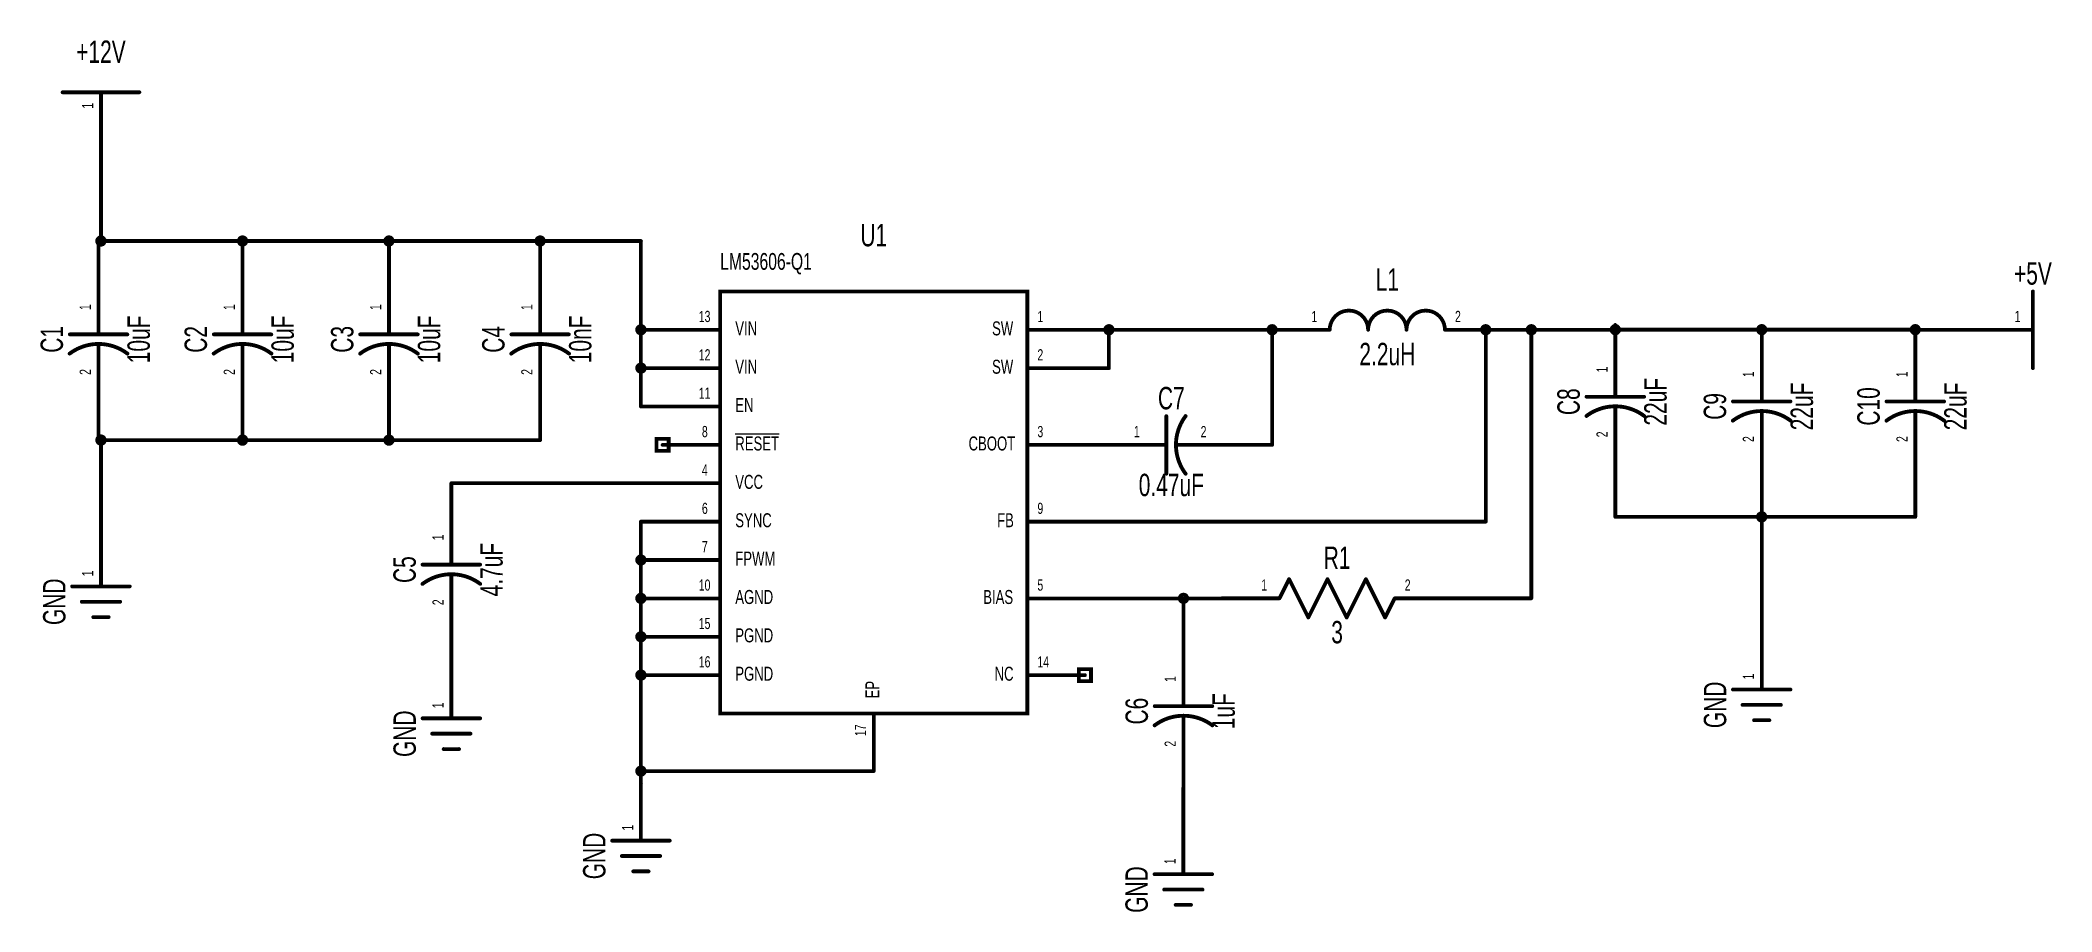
# Model space of a CAD drawing. Extents: x -3.6 to 7.9, y -3.1 to 5.
# Drawn here: x -0.06 to 5.18, y 0 to 2.27 of the extents above; entities that cross this region are included whole.
import ezdxf
from ezdxf.enums import TextEntityAlignment as Align

# ---------------------------------------------------------------- set-up
doc = ezdxf.new("R2010")
doc.units = 0
for name, color, linetype in [('Element', 253, 'CONTINUOUS'), ('Net', 50, 'CONTINUOUS'), ('Pin', 50, 'CONTINUOUS')]:
    doc.layers.add(name, color=color, linetype=linetype)

msp = doc.modelspace()

# ---------------------------------------------------------------- texts
at = {"layer": 'Element', "width": 0.7}
for s, p in [('+12V', (0.1, 2.1958)), ('U1', (2.1128, 1.7179)), ('L1', (3.4503, 1.602)), ('+5V', (5.1318, 1.6179)), ('C7', (2.8878, 1.2931)), ('R1', (3.3195, 0.8772))]:
    msp.add_text(s, height=0.0583, dxfattribs=at).set_placement(p, align=Align.BOTTOM_CENTER)
msp.add_text('LM53606-Q1', height=0.0437, dxfattribs=at).set_placement((1.7128, 1.7179), align=Align.TOP_LEFT)
for s, p in [('C1', (0.0185, 1.4929)), ('C2', (0.3936, 1.4929)), ('C3', (0.7749, 1.4929)), ('C4', (1.1686, 1.4929)), ('C8', (3.9689, 1.3304)), ('C10', (4.7502, 1.3181)), ('C9', (4.3502, 1.3181)), ('C5', (0.9374, 0.8929)), ('GND', (0.025, 0.8091)), ('GND', (4.3505, 0.5404)), ('C6', (2.8442, 0.5241)), ('GND', (0.9376, 0.4653)), ('GND', (1.4314, 0.1466)), ('GND', (2.844, 0.0591))]:
    msp.add_text(s, height=0.0583, rotation=90, dxfattribs=at).set_placement(p, align=Align.BOTTOM_CENTER)
for s, p in [('10uF', (0.169, 1.4929)), ('10uF', (0.544, 1.4929)), ('10uF', (0.9253, 1.4929)), ('10nF', (1.3191, 1.4929)), ('22uF', (4.1194, 1.3304)), ('22uF', (4.5007, 1.3181)), ('22uF', (4.9007, 1.3181)), ('4.7uF', (1.0878, 0.8929)), ('1uF', (2.9947, 0.5241))]:
    msp.add_text(s, height=0.0583, rotation=90, dxfattribs=at).set_placement(p, align=Align.TOP_CENTER)
for s, p in [('2.2uH', (3.4503, 1.4839)), ('0.47uF', (2.8878, 1.1427)), ('3', (3.3195, 0.7591))]:
    msp.add_text(s, height=0.0583, dxfattribs=at).set_placement(p, align=Align.TOP_CENTER)
at = {"layer": 'Pin', "width": 0.7}
for s, height, p in [('1', 0.0292, (0.0508, 2.0941)), ('1', 0.0292, (0.0445, 1.5692)), ('1', 0.0292, (0.4196, 1.5692)), ('1', 0.0292, (0.8009, 1.5692)), ('1', 0.0292, (1.1947, 1.5692)), ('1', 0.0292, (3.995, 1.4066)), ('2', 0.0292, (0.0445, 1.4003)), ('2', 0.0292, (0.4196, 1.4003)), ('2', 0.0292, (0.8009, 1.4003)), ('2', 0.0292, (1.1947, 1.4003)), ('1', 0.0292, (4.3762, 1.3944)), ('1', 0.0292, (4.7762, 1.3944)), ('2', 0.0292, (3.995, 1.2377)), ('2', 0.0292, (4.3762, 1.2255)), ('2', 0.0292, (4.7762, 1.2255)), ('1', 0.0292, (0.9634, 0.9691)), ('1', 0.0292, (0.0508, 0.8754)), ('2', 0.0292, (0.9634, 0.8002)), ('EP', 0.0365, (2.0909, 0.5573)), ('1', 0.0292, (2.8702, 0.6004)), ('1', 0.0292, (4.3762, 0.6066)), ('1', 0.0292, (0.9634, 0.5316)), ('17', 0.0292, (2.0636, 0.4589)), ('2', 0.0292, (2.8702, 0.4315)), ('1', 0.0292, (1.4572, 0.2128)), ('1', 0.0292, (2.8698, 0.1253))]:
    msp.add_text(s, height=height, rotation=90, dxfattribs=at).set_placement(p, align=Align.TOP_LEFT)
for s, height, p in [('13', 0.0292, (1.657, 1.5672)), ('VIN', 0.0365, (1.7521, 1.5398)), ('SW', 0.0365, (2.4209, 1.5398)), ('1', 0.0292, (2.539, 1.5672)), ('1', 0.0292, (3.2528, 1.5672)), ('2', 0.0292, (3.6266, 1.5672)), ('1', 0.0292, (5.0842, 1.5672)), ('12', 0.0292, (1.657, 1.4672)), ('2', 0.0292, (2.539, 1.4672)), ('VIN', 0.0365, (1.7521, 1.4398)), ('SW', 0.0365, (2.4209, 1.4398)), ('11', 0.0292, (1.657, 1.3672)), ('EN', 0.0365, (1.7521, 1.3398)), ('8', 0.0292, (1.6652, 1.2672)), ('3', 0.0292, (2.539, 1.2672)), ('1', 0.0292, (2.7902, 1.2671)), ('2', 0.0292, (2.9641, 1.2671)), ('%%oRESET', 0.0365, (1.7521, 1.2398)), ('CBOOT', 0.0365, (2.3597, 1.2398)), ('4', 0.0292, (1.6652, 1.1672)), ('VCC', 0.0365, (1.7521, 1.1398)), ('6', 0.0292, (1.6652, 1.0672)), ('9', 0.0292, (2.539, 1.0672)), ('SYNC', 0.0365, (1.7521, 1.0398)), ('FB', 0.0365, (2.434, 1.0398)), ('7', 0.0292, (1.6652, 0.9672)), ('FPWM', 0.0365, (1.7521, 0.9398)), ('10', 0.0292, (1.657, 0.8672)), ('AGND', 0.0365, (1.7521, 0.8398)), ('BIAS', 0.0365, (2.3979, 0.8398)), ('5', 0.0292, (2.539, 0.8672)), ('1', 0.0292, (3.1219, 0.8674)), ('2', 0.0292, (3.4957, 0.8674)), ('15', 0.0292, (1.657, 0.7672)), ('PGND', 0.0365, (1.7521, 0.7398)), ('16', 0.0292, (1.657, 0.6672)), ('PGND', 0.0365, (1.7521, 0.6398)), ('NC', 0.0365, (2.4275, 0.6398)), ('14', 0.0292, (2.539, 0.6672))]:
    msp.add_text(s, height=height, dxfattribs=at).set_placement(p, align=Align.TOP_LEFT)

# ---------------------------------------------------------------- linework, layer by layer
at = {"layer": 'Element', "linetype": 'CONTINUOUS'}
for points, const_width in [([(0, 2.1367), (0.2, 2.1367)], 0.0098), ([(1.7128, 1.6179), (2.5128, 1.6179), (2.5128, 0.5179), (1.7128, 0.5179), (1.7128, 1.6179)], 0.0098), ([(3.4003, 1.5179), (3.3997, 1.5258), (3.3979, 1.5334), (3.3949, 1.5406), (3.3908, 1.5473), (3.3857, 1.5533), (3.3797, 1.5584), (3.373, 1.5625), (3.3658, 1.5655), (3.3582, 1.5673), (3.3503, 1.5679), (3.3425, 1.5673), (3.3349, 1.5655), (3.3276, 1.5625), (3.3209, 1.5584), (3.315, 1.5533), (3.3099, 1.5473), (3.3058, 1.5406), (3.3028, 1.5334), (3.3009, 1.5258), (3.3003, 1.5179)], 0.0098), ([(3.5003, 1.5179), (3.4997, 1.5258), (3.4979, 1.5334), (3.4949, 1.5406), (3.4908, 1.5473), (3.4857, 1.5533), (3.4797, 1.5584), (3.473, 1.5625), (3.4658, 1.5655), (3.4582, 1.5673), (3.4503, 1.5679), (3.4425, 1.5673), (3.4349, 1.5655), (3.4276, 1.5625), (3.4209, 1.5584), (3.415, 1.5533), (3.4099, 1.5473), (3.4058, 1.5406), (3.4028, 1.5334), (3.4009, 1.5258), (3.4003, 1.5179)], 0.0098), ([(3.6003, 1.5179), (3.5997, 1.5258), (3.5979, 1.5334), (3.5949, 1.5406), (3.5908, 1.5473), (3.5857, 1.5533), (3.5797, 1.5584), (3.573, 1.5625), (3.5658, 1.5655), (3.5582, 1.5673), (3.5503, 1.5679), (3.5425, 1.5673), (3.5349, 1.5655), (3.5276, 1.5625), (3.5209, 1.5584), (3.515, 1.5533), (3.5099, 1.5473), (3.5058, 1.5406), (3.5028, 1.5334), (3.5009, 1.5258), (3.5003, 1.5179)], 0.0098), ([(5.1318, 1.6179), (5.1318, 1.4179)], 0.0098), ([(0.0937, 1.5429), (0.0937, 1.5059)], 0.0098), ([(0.4688, 1.5429), (0.4688, 1.5059)], 0.0098), ([(0.8501, 1.5429), (0.8501, 1.5059)], 0.0098), ([(1.2439, 1.5429), (1.2439, 1.5059)], 0.0098), ([(0.169, 1.4557), (0.1624, 1.4604), (0.1555, 1.4646), (0.1483, 1.4684), (0.141, 1.4717), (0.1334, 1.4745), (0.1257, 1.4768), (0.1178, 1.4786), (0.1098, 1.4799), (0.1018, 1.4807), (0.0937, 1.4809), (0.0857, 1.4807), (0.0776, 1.4799), (0.0697, 1.4786), (0.0618, 1.4768), (0.0541, 1.4745), (0.0465, 1.4716), (0.0391, 1.4684), (0.032, 1.4646), (0.0251, 1.4604), (0.0185, 1.4557)], 0.01), ([(0.0187, 1.5059), (0.1687, 1.5059)], 0.0098), ([(0.0937, 1.4809), (0.0937, 1.4429)], 0.0098), ([(0.544, 1.4557), (0.5374, 1.4604), (0.5305, 1.4646), (0.5234, 1.4684), (0.516, 1.4717), (0.5084, 1.4745), (0.5007, 1.4768), (0.4929, 1.4786), (0.4849, 1.4799), (0.4769, 1.4807), (0.4688, 1.4809), (0.4607, 1.4807), (0.4527, 1.4799), (0.4447, 1.4786), (0.4369, 1.4768), (0.4291, 1.4745), (0.4216, 1.4716), (0.4142, 1.4684), (0.407, 1.4646), (0.4002, 1.4604), (0.3936, 1.4557)], 0.01), ([(0.3938, 1.5059), (0.5438, 1.5059)], 0.0098), ([(0.4688, 1.4809), (0.4688, 1.4429)], 0.0098), ([(0.9253, 1.4557), (0.9187, 1.4604), (0.9118, 1.4646), (0.9047, 1.4684), (0.8973, 1.4717), (0.8897, 1.4745), (0.882, 1.4768), (0.8741, 1.4786), (0.8662, 1.4799), (0.8581, 1.4807), (0.8501, 1.4809), (0.842, 1.4807), (0.834, 1.4799), (0.826, 1.4786), (0.8181, 1.4768), (0.8104, 1.4745), (0.8028, 1.4716), (0.7955, 1.4684), (0.7883, 1.4646), (0.7815, 1.4604), (0.7749, 1.4557)], 0.01), ([(0.7751, 1.5059), (0.9251, 1.5059)], 0.0098), ([(0.8501, 1.4809), (0.8501, 1.4429)], 0.0098), ([(1.3191, 1.4557), (1.3125, 1.4604), (1.3056, 1.4646), (1.2985, 1.4684), (1.2911, 1.4717), (1.2835, 1.4745), (1.2758, 1.4768), (1.2679, 1.4786), (1.26, 1.4799), (1.2519, 1.4807), (1.2439, 1.4809), (1.2358, 1.4807), (1.2278, 1.4799), (1.2198, 1.4786), (1.2119, 1.4768), (1.2042, 1.4745), (1.1966, 1.4716), (1.1893, 1.4684), (1.1821, 1.4646), (1.1752, 1.4604), (1.1686, 1.4557)], 0.01), ([(1.1689, 1.5059), (1.3189, 1.5059)], 0.0098), ([(1.2439, 1.4809), (1.2439, 1.4429)], 0.0098), ([(4.0442, 1.3804), (4.0442, 1.3434)], 0.0098), ([(4.4255, 1.3681), (4.4255, 1.3311)], 0.0098), ([(4.8255, 1.3681), (4.8255, 1.3311)], 0.0098), ([(4.1194, 1.2932), (4.1128, 1.2979), (4.1059, 1.3021), (4.0988, 1.3058), (4.0914, 1.3091), (4.0838, 1.3119), (4.0761, 1.3143), (4.0682, 1.3161), (4.0603, 1.3174), (4.0522, 1.3181), (4.0442, 1.3184), (4.0361, 1.3181), (4.0281, 1.3174), (4.0201, 1.3161), (4.0122, 1.3143), (4.0045, 1.3119), (3.9969, 1.3091), (3.9896, 1.3058), (3.9824, 1.3021), (3.9755, 1.2979), (3.9689, 1.2932)], 0.01), ([(3.9692, 1.3434), (4.1192, 1.3434)], 0.0098), ([(4.0442, 1.3184), (4.0442, 1.2804)], 0.0098), ([(4.5007, 1.281), (4.4941, 1.2856), (4.4872, 1.2898), (4.4801, 1.2936), (4.4727, 1.2969), (4.4651, 1.2997), (4.4574, 1.302), (4.4495, 1.3038), (4.4416, 1.3051), (4.4335, 1.3059), (4.4255, 1.3061), (4.4174, 1.3059), (4.4094, 1.3051), (4.4014, 1.3038), (4.3935, 1.302), (4.3858, 1.2997), (4.3782, 1.2969), (4.3709, 1.2936), (4.3637, 1.2898), (4.3568, 1.2856), (4.3502, 1.281)], 0.01), ([(4.3505, 1.3311), (4.5005, 1.3311)], 0.0098), ([(4.4255, 1.3061), (4.4255, 1.2681)], 0.0098), ([(4.9007, 1.281), (4.8941, 1.2856), (4.8872, 1.2898), (4.8801, 1.2936), (4.8727, 1.2969), (4.8651, 1.2997), (4.8574, 1.302), (4.8495, 1.3038), (4.8416, 1.3051), (4.8335, 1.3059), (4.8255, 1.3061), (4.8174, 1.3059), (4.8094, 1.3051), (4.8014, 1.3038), (4.7935, 1.302), (4.7858, 1.2997), (4.7782, 1.2969), (4.7709, 1.2936), (4.7637, 1.2898), (4.7568, 1.2856), (4.7502, 1.281)], 0.01), ([(4.7505, 1.3311), (4.9005, 1.3311)], 0.0098), ([(4.8255, 1.3061), (4.8255, 1.2681)], 0.0098), ([(2.8748, 1.1429), (2.8748, 1.2929)], 0.0098), ([(2.925, 1.2931), (2.9203, 1.2865), (2.9161, 1.2796), (2.9124, 1.2725), (2.9091, 1.2651), (2.9063, 1.2576), (2.904, 1.2498), (2.9021, 1.242), (2.9008, 1.234), (2.9001, 1.226), (2.8998, 1.2179), (2.9001, 1.2098), (2.9009, 1.2018), (2.9021, 1.1938), (2.904, 1.186), (2.9063, 1.1782), (2.9091, 1.1707), (2.9124, 1.1633), (2.9161, 1.1562), (2.9203, 1.1493), (2.925, 1.1427)], 0.01), ([(2.8378, 1.2179), (2.8748, 1.2179)], 0.0098), ([(2.8998, 1.2179), (2.9378, 1.2179)], 0.0098), ([(1.0126, 0.9429), (1.0126, 0.9059)], 0.0098), ([(0.9376, 0.9059), (1.0876, 0.9059)], 0.0098), ([(0.025, 0.8491), (0.175, 0.8491)], 0.0098), ([(1.0878, 0.8557), (1.0812, 0.8603), (1.0743, 0.8645), (1.0672, 0.8683), (1.0598, 0.8716), (1.0523, 0.8744), (1.0445, 0.8767), (1.0367, 0.8785), (1.0287, 0.8798), (1.0207, 0.8806), (1.0126, 0.8809), (1.0045, 0.8806), (0.9965, 0.8798), (0.9885, 0.8785), (0.9807, 0.8767), (0.9729, 0.8744), (0.9654, 0.8716), (0.958, 0.8683), (0.9509, 0.8645), (0.944, 0.8603), (0.9374, 0.8557)], 0.01), ([(1.0126, 0.8809), (1.0126, 0.8429)], 0.0098), ([(3.1695, 0.8181), (3.1945, 0.8681)], 0.0098), ([(3.1945, 0.8681), (3.2445, 0.7681)], 0.0098), ([(3.2445, 0.7681), (3.2945, 0.8681)], 0.0098), ([(3.2945, 0.8681), (3.3445, 0.7681)], 0.0098), ([(3.3445, 0.7681), (3.3945, 0.8681)], 0.0098), ([(3.3945, 0.8681), (3.4445, 0.7681)], 0.0098), ([(0.05, 0.8091), (0.15, 0.8091)], 0.0098), ([(3.4445, 0.7681), (3.4695, 0.8181)], 0.0098), ([(0.08, 0.7691), (0.12, 0.7691)], 0.0098), ([(2.9195, 0.5741), (2.9195, 0.5371)], 0.0098), ([(4.3505, 0.5804), (4.5005, 0.5804)], 0.0098), ([(2.8445, 0.5371), (2.9945, 0.5371)], 0.0098), ([(4.3755, 0.5404), (4.4755, 0.5404)], 0.0098), ([(0.9376, 0.5053), (1.0876, 0.5053)], 0.0098), ([(2.9947, 0.487), (2.9881, 0.4916), (2.9812, 0.4958), (2.9741, 0.4996), (2.9667, 0.5029), (2.9591, 0.5057), (2.9514, 0.508), (2.9435, 0.5098), (2.9356, 0.5111), (2.9275, 0.5119), (2.9195, 0.5121), (2.9114, 0.5119), (2.9034, 0.5111), (2.8954, 0.5098), (2.8875, 0.508), (2.8798, 0.5057), (2.8722, 0.5029), (2.8649, 0.4996), (2.8577, 0.4958), (2.8508, 0.4916), (2.8442, 0.487)], 0.01), ([(2.9195, 0.5121), (2.9195, 0.4741)], 0.0098), ([(4.4055, 0.5004), (4.4455, 0.5004)], 0.0098), ([(0.9626, 0.4653), (1.0626, 0.4653)], 0.0098), ([(0.9926, 0.4253), (1.0326, 0.4253)], 0.0098), ([(1.4314, 0.1866), (1.5814, 0.1866)], 0.0098), ([(1.4564, 0.1466), (1.5564, 0.1466)], 0.0098), ([(1.4864, 0.1066), (1.5264, 0.1066)], 0.0098), ([(2.844, 0.0991), (2.994, 0.0991)], 0.0098), ([(2.869, 0.0591), (2.969, 0.0591)], 0.0098), ([(2.899, 0.0191), (2.939, 0.0191)], 0.0098)]:
    msp.add_lwpolyline(points, dxfattribs=dict(at, const_width=const_width))
for points, const_width in [([(-0.0025, 2.1367, 1), (0.0025, 2.1367, 1), (-0.0025, 2.1367, 1)], 0.0049), ([(0.1975, 2.1367, 1), (0.2025, 2.1367, 1), (0.1975, 2.1367, 1)], 0.0049), ([(5.1293, 1.6179, 1), (5.1342, 1.6179, 1), (5.1293, 1.6179, 1)], 0.0049), ([(0.0913, 1.5429, 1), (0.0962, 1.5429, 1), (0.0913, 1.5429, 1)], 0.0049), ([(0.4663, 1.5429, 1), (0.4712, 1.5429, 1), (0.4663, 1.5429, 1)], 0.0049), ([(0.8476, 1.5429, 1), (0.8525, 1.5429, 1), (0.8476, 1.5429, 1)], 0.0049), ([(1.2414, 1.5429, 1), (1.2463, 1.5429, 1), (1.2414, 1.5429, 1)], 0.0049), ([(3.2979, 1.5179, 1), (3.3028, 1.5179, 1), (3.2979, 1.5179, 1)], 0.0049), ([(3.3979, 1.5179, 1), (3.4028, 1.5179, 1), (3.3979, 1.5179, 1)], 0.0049), ([(3.3979, 1.5179, 1), (3.4028, 1.5179, 1), (3.3979, 1.5179, 1)], 0.0049), ([(3.4979, 1.5179, 1), (3.5028, 1.5179, 1), (3.4979, 1.5179, 1)], 0.0049), ([(3.4979, 1.5179, 1), (3.5028, 1.5179, 1), (3.4979, 1.5179, 1)], 0.0049), ([(3.5979, 1.5179, 1), (3.6028, 1.5179, 1), (3.5979, 1.5179, 1)], 0.0049), ([(0.0163, 1.5059, 1), (0.0212, 1.5059, 1), (0.0163, 1.5059, 1)], 0.0049), ([(0.0913, 1.5059, 1), (0.0962, 1.5059, 1), (0.0913, 1.5059, 1)], 0.0049), ([(0.0913, 1.4809, 1), (0.0962, 1.4809, 1), (0.0913, 1.4809, 1)], 0.0049), ([(0.1663, 1.5059, 1), (0.1712, 1.5059, 1), (0.1663, 1.5059, 1)], 0.0049), ([(0.3913, 1.5059, 1), (0.3962, 1.5059, 1), (0.3913, 1.5059, 1)], 0.0049), ([(0.4663, 1.5059, 1), (0.4712, 1.5059, 1), (0.4663, 1.5059, 1)], 0.0049), ([(0.4663, 1.4809, 1), (0.4712, 1.4809, 1), (0.4663, 1.4809, 1)], 0.0049), ([(0.5413, 1.5059, 1), (0.5462, 1.5059, 1), (0.5413, 1.5059, 1)], 0.0049), ([(0.7726, 1.5059, 1), (0.7775, 1.5059, 1), (0.7726, 1.5059, 1)], 0.0049), ([(0.8476, 1.5059, 1), (0.8525, 1.5059, 1), (0.8476, 1.5059, 1)], 0.0049), ([(0.8476, 1.4809, 1), (0.8525, 1.4809, 1), (0.8476, 1.4809, 1)], 0.0049), ([(0.9226, 1.5059, 1), (0.9275, 1.5059, 1), (0.9226, 1.5059, 1)], 0.0049), ([(1.1664, 1.5059, 1), (1.1713, 1.5059, 1), (1.1664, 1.5059, 1)], 0.0049), ([(1.2414, 1.5059, 1), (1.2463, 1.5059, 1), (1.2414, 1.5059, 1)], 0.0049), ([(1.2414, 1.4809, 1), (1.2463, 1.4809, 1), (1.2414, 1.4809, 1)], 0.0049), ([(1.3164, 1.5059, 1), (1.3213, 1.5059, 1), (1.3164, 1.5059, 1)], 0.0049), ([(0.016, 1.4557, 1), (0.021, 1.4557, 1), (0.016, 1.4557, 1)], 0.005), ([(0.0913, 1.4429, 1), (0.0962, 1.4429, 1), (0.0913, 1.4429, 1)], 0.0049), ([(0.1665, 1.4557, 1), (0.1715, 1.4557, 1), (0.1665, 1.4557, 1)], 0.005), ([(0.3911, 1.4557, 1), (0.3961, 1.4557, 1), (0.3911, 1.4557, 1)], 0.005), ([(0.4663, 1.4429, 1), (0.4712, 1.4429, 1), (0.4663, 1.4429, 1)], 0.0049), ([(0.5415, 1.4557, 1), (0.5465, 1.4557, 1), (0.5415, 1.4557, 1)], 0.005), ([(0.7724, 1.4557, 1), (0.7774, 1.4557, 1), (0.7724, 1.4557, 1)], 0.005), ([(0.8476, 1.4429, 1), (0.8525, 1.4429, 1), (0.8476, 1.4429, 1)], 0.0049), ([(0.9228, 1.4557, 1), (0.9278, 1.4557, 1), (0.9228, 1.4557, 1)], 0.005), ([(1.1661, 1.4557, 1), (1.1711, 1.4557, 1), (1.1661, 1.4557, 1)], 0.005), ([(1.2414, 1.4429, 1), (1.2463, 1.4429, 1), (1.2414, 1.4429, 1)], 0.0049), ([(1.3166, 1.4557, 1), (1.3216, 1.4557, 1), (1.3166, 1.4557, 1)], 0.005), ([(5.1293, 1.4179, 1), (5.1342, 1.4179, 1), (5.1293, 1.4179, 1)], 0.0049), ([(4.0417, 1.3804, 1), (4.0466, 1.3804, 1), (4.0417, 1.3804, 1)], 0.0049), ([(4.423, 1.3681, 1), (4.4279, 1.3681, 1), (4.423, 1.3681, 1)], 0.0049), ([(4.823, 1.3681, 1), (4.8279, 1.3681, 1), (4.823, 1.3681, 1)], 0.0049), ([(3.9667, 1.3434, 1), (3.9716, 1.3434, 1), (3.9667, 1.3434, 1)], 0.0049), ([(4.0417, 1.3434, 1), (4.0466, 1.3434, 1), (4.0417, 1.3434, 1)], 0.0049), ([(4.0417, 1.3184, 1), (4.0466, 1.3184, 1), (4.0417, 1.3184, 1)], 0.0049), ([(4.1167, 1.3434, 1), (4.1216, 1.3434, 1), (4.1167, 1.3434, 1)], 0.0049), ([(4.348, 1.3311, 1), (4.3529, 1.3311, 1), (4.348, 1.3311, 1)], 0.0049), ([(4.423, 1.3311, 1), (4.4279, 1.3311, 1), (4.423, 1.3311, 1)], 0.0049), ([(4.423, 1.3061, 1), (4.4279, 1.3061, 1), (4.423, 1.3061, 1)], 0.0049), ([(4.498, 1.3311, 1), (4.5029, 1.3311, 1), (4.498, 1.3311, 1)], 0.0049), ([(4.748, 1.3311, 1), (4.7529, 1.3311, 1), (4.748, 1.3311, 1)], 0.0049), ([(4.823, 1.3311, 1), (4.8279, 1.3311, 1), (4.823, 1.3311, 1)], 0.0049), ([(4.823, 1.3061, 1), (4.8279, 1.3061, 1), (4.823, 1.3061, 1)], 0.0049), ([(4.898, 1.3311, 1), (4.9029, 1.3311, 1), (4.898, 1.3311, 1)], 0.0049), ([(2.8723, 1.2929, 1), (2.8773, 1.2929, 1), (2.8723, 1.2929, 1)], 0.0049), ([(2.9225, 1.2931, 1), (2.9275, 1.2931, 1), (2.9225, 1.2931, 1)], 0.005), ([(3.9664, 1.2932, 1), (3.9714, 1.2932, 1), (3.9664, 1.2932, 1)], 0.005), ([(4.0417, 1.2804, 1), (4.0466, 1.2804, 1), (4.0417, 1.2804, 1)], 0.0049), ([(4.1169, 1.2932, 1), (4.1219, 1.2932, 1), (4.1169, 1.2932, 1)], 0.005), ([(4.3477, 1.281, 1), (4.3527, 1.281, 1), (4.3477, 1.281, 1)], 0.005), ([(4.423, 1.2681, 1), (4.4279, 1.2681, 1), (4.423, 1.2681, 1)], 0.0049), ([(4.4982, 1.281, 1), (4.5032, 1.281, 1), (4.4982, 1.281, 1)], 0.005), ([(4.7477, 1.281, 1), (4.7527, 1.281, 1), (4.7477, 1.281, 1)], 0.005), ([(4.823, 1.2681, 1), (4.8279, 1.2681, 1), (4.823, 1.2681, 1)], 0.0049), ([(4.8982, 1.281, 1), (4.9032, 1.281, 1), (4.8982, 1.281, 1)], 0.005), ([(2.8354, 1.2179, 1), (2.8403, 1.2179, 1), (2.8354, 1.2179, 1)], 0.0049), ([(2.8723, 1.2179, 1), (2.8773, 1.2179, 1), (2.8723, 1.2179, 1)], 0.0049), ([(2.8973, 1.2179, 1), (2.9023, 1.2179, 1), (2.8973, 1.2179, 1)], 0.0049), ([(2.9354, 1.2179, 1), (2.9403, 1.2179, 1), (2.9354, 1.2179, 1)], 0.0049), ([(2.8723, 1.1429, 1), (2.8773, 1.1429, 1), (2.8723, 1.1429, 1)], 0.0049), ([(2.9225, 1.1427, 1), (2.9275, 1.1427, 1), (2.9225, 1.1427, 1)], 0.005), ([(1.0101, 0.9429, 1), (1.0151, 0.9429, 1), (1.0101, 0.9429, 1)], 0.0049), ([(0.9351, 0.9059, 1), (0.9401, 0.9059, 1), (0.9351, 0.9059, 1)], 0.0049), ([(1.0101, 0.9059, 1), (1.0151, 0.9059, 1), (1.0101, 0.9059, 1)], 0.0049), ([(1.0851, 0.9059, 1), (1.0901, 0.9059, 1), (1.0851, 0.9059, 1)], 0.0049), ([(0.0225, 0.8491, 1), (0.0275, 0.8491, 1), (0.0225, 0.8491, 1)], 0.0049), ([(0.1725, 0.8491, 1), (0.1775, 0.8491, 1), (0.1725, 0.8491, 1)], 0.0049), ([(0.9349, 0.8557, 1), (0.9399, 0.8557, 1), (0.9349, 0.8557, 1)], 0.005), ([(1.0101, 0.8809, 1), (1.0151, 0.8809, 1), (1.0101, 0.8809, 1)], 0.0049), ([(1.0101, 0.8429, 1), (1.0151, 0.8429, 1), (1.0101, 0.8429, 1)], 0.0049), ([(1.0853, 0.8557, 1), (1.0903, 0.8557, 1), (1.0853, 0.8557, 1)], 0.005), ([(3.192, 0.8681, 1), (3.1969, 0.8681, 1), (3.192, 0.8681, 1)], 0.0049), ([(3.192, 0.8681, 1), (3.1969, 0.8681, 1), (3.192, 0.8681, 1)], 0.0049), ([(3.292, 0.8681, 1), (3.2969, 0.8681, 1), (3.292, 0.8681, 1)], 0.0049), ([(3.292, 0.8681, 1), (3.2969, 0.8681, 1), (3.292, 0.8681, 1)], 0.0049), ([(3.392, 0.8681, 1), (3.3969, 0.8681, 1), (3.392, 0.8681, 1)], 0.0049), ([(3.392, 0.8681, 1), (3.3969, 0.8681, 1), (3.392, 0.8681, 1)], 0.0049), ([(0.0475, 0.8091, 1), (0.0525, 0.8091, 1), (0.0475, 0.8091, 1)], 0.0049), ([(0.1475, 0.8091, 1), (0.1525, 0.8091, 1), (0.1475, 0.8091, 1)], 0.0049), ([(3.167, 0.8181, 1), (3.1719, 0.8181, 1), (3.167, 0.8181, 1)], 0.0049), ([(3.467, 0.8181, 1), (3.4719, 0.8181, 1), (3.467, 0.8181, 1)], 0.0049), ([(0.0775, 0.7691, 1), (0.0825, 0.7691, 1), (0.0775, 0.7691, 1)], 0.0049), ([(0.1175, 0.7691, 1), (0.1225, 0.7691, 1), (0.1175, 0.7691, 1)], 0.0049), ([(3.242, 0.7681, 1), (3.2469, 0.7681, 1), (3.242, 0.7681, 1)], 0.0049), ([(3.242, 0.7681, 1), (3.2469, 0.7681, 1), (3.242, 0.7681, 1)], 0.0049), ([(3.342, 0.7681, 1), (3.3469, 0.7681, 1), (3.342, 0.7681, 1)], 0.0049), ([(3.342, 0.7681, 1), (3.3469, 0.7681, 1), (3.342, 0.7681, 1)], 0.0049), ([(3.442, 0.7681, 1), (3.4469, 0.7681, 1), (3.442, 0.7681, 1)], 0.0049), ([(3.442, 0.7681, 1), (3.4469, 0.7681, 1), (3.442, 0.7681, 1)], 0.0049), ([(2.917, 0.5741, 1), (2.9219, 0.5741, 1), (2.917, 0.5741, 1)], 0.0049), ([(4.348, 0.5804, 1), (4.3529, 0.5804, 1), (4.348, 0.5804, 1)], 0.0049), ([(4.498, 0.5804, 1), (4.5029, 0.5804, 1), (4.498, 0.5804, 1)], 0.0049), ([(2.842, 0.5371, 1), (2.8469, 0.5371, 1), (2.842, 0.5371, 1)], 0.0049), ([(2.917, 0.5371, 1), (2.9219, 0.5371, 1), (2.917, 0.5371, 1)], 0.0049), ([(2.992, 0.5371, 1), (2.9969, 0.5371, 1), (2.992, 0.5371, 1)], 0.0049), ([(4.373, 0.5404, 1), (4.3779, 0.5404, 1), (4.373, 0.5404, 1)], 0.0049), ([(4.473, 0.5404, 1), (4.4779, 0.5404, 1), (4.473, 0.5404, 1)], 0.0049), ([(0.9351, 0.5053, 1), (0.9401, 0.5053, 1), (0.9351, 0.5053, 1)], 0.0049), ([(1.0851, 0.5053, 1), (1.0901, 0.5053, 1), (1.0851, 0.5053, 1)], 0.0049), ([(2.8417, 0.487, 1), (2.8467, 0.487, 1), (2.8417, 0.487, 1)], 0.005), ([(2.917, 0.5121, 1), (2.9219, 0.5121, 1), (2.917, 0.5121, 1)], 0.0049), ([(2.917, 0.4741, 1), (2.9219, 0.4741, 1), (2.917, 0.4741, 1)], 0.0049), ([(2.9922, 0.487, 1), (2.9972, 0.487, 1), (2.9922, 0.487, 1)], 0.005), ([(4.403, 0.5004, 1), (4.4079, 0.5004, 1), (4.403, 0.5004, 1)], 0.0049), ([(4.443, 0.5004, 1), (4.4479, 0.5004, 1), (4.443, 0.5004, 1)], 0.0049), ([(0.9601, 0.4653, 1), (0.9651, 0.4653, 1), (0.9601, 0.4653, 1)], 0.0049), ([(0.9901, 0.4253, 1), (0.9951, 0.4253, 1), (0.9901, 0.4253, 1)], 0.0049), ([(1.0301, 0.4253, 1), (1.0351, 0.4253, 1), (1.0301, 0.4253, 1)], 0.0049), ([(1.0601, 0.4653, 1), (1.0651, 0.4653, 1), (1.0601, 0.4653, 1)], 0.0049), ([(1.4289, 0.1866, 1), (1.4339, 0.1866, 1), (1.4289, 0.1866, 1)], 0.0049), ([(1.5789, 0.1866, 1), (1.5839, 0.1866, 1), (1.5789, 0.1866, 1)], 0.0049), ([(1.4539, 0.1466, 1), (1.4589, 0.1466, 1), (1.4539, 0.1466, 1)], 0.0049), ([(1.4839, 0.1066, 1), (1.4889, 0.1066, 1), (1.4839, 0.1066, 1)], 0.0049), ([(1.5239, 0.1066, 1), (1.5289, 0.1066, 1), (1.5239, 0.1066, 1)], 0.0049), ([(1.5539, 0.1466, 1), (1.5589, 0.1466, 1), (1.5539, 0.1466, 1)], 0.0049), ([(2.8416, 0.0991, 1), (2.8465, 0.0991, 1), (2.8416, 0.0991, 1)], 0.0049), ([(2.8666, 0.0591, 1), (2.8715, 0.0591, 1), (2.8666, 0.0591, 1)], 0.0049), ([(2.9666, 0.0591, 1), (2.9715, 0.0591, 1), (2.9666, 0.0591, 1)], 0.0049), ([(2.9916, 0.0991, 1), (2.9965, 0.0991, 1), (2.9916, 0.0991, 1)], 0.0049), ([(2.8966, 0.0191, 1), (2.9015, 0.0191, 1), (2.8966, 0.0191, 1)], 0.0049), ([(2.9366, 0.0191, 1), (2.9415, 0.0191, 1), (2.9366, 0.0191, 1)], 0.0049)]:
    msp.add_lwpolyline(points, format="xyb", dxfattribs=dict(at, const_width=const_width))
at = {"layer": 'Net', "linetype": 'CONTINUOUS', "const_width": 0.0098}
for points in [[(0.1, 1.9867), (0.1, 1.7492)], [(0.0902, 1.7492), (0.0906, 1.7462), (0.092, 1.7434), (0.0942, 1.7412), (0.097, 1.7399), (0.1, 1.7394), (0.103, 1.7399), (0.1058, 1.7412), (0.108, 1.7434), (0.1094, 1.7462), (0.1098, 1.7492), (0.1094, 1.7523), (0.108, 1.755), (0.1058, 1.7572), (0.103, 1.7586), (0.1, 1.7591), (0.097, 1.7586), (0.0942, 1.7572), (0.092, 1.755), (0.0906, 1.7523), (0.0902, 1.7492)], [(0.0937, 1.6929), (0.0937, 1.7492)], [(0.0937, 1.7492), (0.4688, 1.7492)], [(0.4589, 1.7492), (0.4594, 1.7462), (0.4608, 1.7434), (0.463, 1.7412), (0.4657, 1.7399), (0.4688, 1.7394), (0.4718, 1.7399), (0.4746, 1.7412), (0.4768, 1.7434), (0.4781, 1.7462), (0.4786, 1.7492), (0.4781, 1.7523), (0.4768, 1.755), (0.4746, 1.7572), (0.4718, 1.7586), (0.4688, 1.7591), (0.4657, 1.7586), (0.463, 1.7572), (0.4608, 1.755), (0.4594, 1.7523), (0.4589, 1.7492)], [(0.4688, 1.7492), (0.4688, 1.6929)], [(0.8501, 1.7492), (0.4688, 1.7492)], [(0.4688, 1.7492), (0.4688, 1.7492)], [(0.4688, 1.7492), (0.4688, 1.7492)], [(0.8402, 1.7492), (0.8407, 1.7462), (0.8421, 1.7434), (0.8443, 1.7412), (0.847, 1.7399), (0.8501, 1.7394), (0.8531, 1.7399), (0.8559, 1.7412), (0.858, 1.7434), (0.8594, 1.7462), (0.8599, 1.7492), (0.8594, 1.7523), (0.858, 1.755), (0.8559, 1.7572), (0.8531, 1.7586), (0.8501, 1.7591), (0.847, 1.7586), (0.8443, 1.7572), (0.8421, 1.755), (0.8407, 1.7523), (0.8402, 1.7492)], [(0.8501, 1.6929), (0.8501, 1.7492)], [(1.2439, 1.7492), (0.8501, 1.7492)], [(1.234, 1.7492), (1.2345, 1.7462), (1.2359, 1.7434), (1.2381, 1.7412), (1.2408, 1.7399), (1.2439, 1.7394), (1.2469, 1.7399), (1.2497, 1.7412), (1.2518, 1.7434), (1.2532, 1.7462), (1.2537, 1.7492), (1.2532, 1.7523), (1.2518, 1.755), (1.2497, 1.7572), (1.2469, 1.7586), (1.2439, 1.7591), (1.2408, 1.7586), (1.2381, 1.7572), (1.2359, 1.755), (1.2345, 1.7523), (1.234, 1.7492)], [(1.2439, 1.6929), (1.2439, 1.7492)], [(1.5064, 1.7492), (1.2439, 1.7492)], [(1.5064, 1.5179), (1.5064, 1.7492)], [(1.4966, 1.5179), (1.497, 1.5149), (1.4984, 1.5122), (1.5006, 1.51), (1.5034, 1.5086), (1.5064, 1.5081), (1.5094, 1.5086), (1.5122, 1.51), (1.5144, 1.5122), (1.5158, 1.5149), (1.5162, 1.5179), (1.5158, 1.521), (1.5144, 1.5237), (1.5122, 1.5259), (1.5094, 1.5273), (1.5064, 1.5278), (1.5034, 1.5273), (1.5006, 1.5259), (1.4984, 1.5237), (1.497, 1.521), (1.4966, 1.5179)], [(1.5064, 1.4179), (1.5064, 1.5179)], [(1.5064, 1.5179), (1.5628, 1.5179)], [(2.7253, 1.5179), (2.6628, 1.5179)], [(2.7154, 1.5179), (2.7159, 1.5149), (2.7173, 1.5122), (2.7195, 1.51), (2.7222, 1.5086), (2.7253, 1.5081), (2.7283, 1.5086), (2.7311, 1.51), (2.7332, 1.5122), (2.7346, 1.5149), (2.7351, 1.5179), (2.7346, 1.521), (2.7332, 1.5237), (2.7311, 1.5259), (2.7283, 1.5273), (2.7253, 1.5278), (2.7222, 1.5273), (2.7195, 1.5259), (2.7173, 1.5237), (2.7159, 1.521), (2.7154, 1.5179)], [(2.7253, 1.4179), (2.7253, 1.5179)], [(3.2503, 1.5179), (2.7253, 1.5179)], [(3.1405, 1.5179), (3.141, 1.5149), (3.1424, 1.5122), (3.1445, 1.51), (3.1473, 1.5086), (3.1503, 1.5081), (3.1534, 1.5086), (3.1561, 1.51), (3.1583, 1.5122), (3.1597, 1.5149), (3.1602, 1.5179), (3.1597, 1.521), (3.1583, 1.5237), (3.1561, 1.5259), (3.1534, 1.5273), (3.1503, 1.5278), (3.1473, 1.5273), (3.1445, 1.5259), (3.1424, 1.5237), (3.141, 1.521), (3.1405, 1.5179)], [(3.1503, 1.2179), (3.1503, 1.5179)], [(3.6503, 1.5179), (4.0442, 1.5179)], [(3.6968, 1.5179), (3.6973, 1.5149), (3.6987, 1.5122), (3.7008, 1.51), (3.7036, 1.5086), (3.7066, 1.5081), (3.7097, 1.5086), (3.7124, 1.51), (3.7146, 1.5122), (3.716, 1.5149), (3.7165, 1.5179), (3.716, 1.521), (3.7146, 1.5237), (3.7124, 1.5259), (3.7097, 1.5273), (3.7066, 1.5278), (3.7036, 1.5273), (3.7008, 1.5259), (3.6987, 1.5237), (3.6973, 1.521), (3.6968, 1.5179)], [(3.7066, 1.0179), (3.7066, 1.5179)], [(3.8155, 1.5179), (3.816, 1.5149), (3.8174, 1.5122), (3.8196, 1.51), (3.8223, 1.5086), (3.8254, 1.5081), (3.8284, 1.5086), (3.8312, 1.51), (3.8334, 1.5122), (3.8348, 1.5149), (3.8352, 1.5179), (3.8348, 1.521), (3.8334, 1.5237), (3.8312, 1.5259), (3.8284, 1.5273), (3.8254, 1.5278), (3.8223, 1.5273), (3.8196, 1.5259), (3.8174, 1.5237), (3.816, 1.521), (3.8155, 1.5179)], [(3.8254, 0.8181), (3.8254, 1.5179)], [(4.0343, 1.5181), (4.0348, 1.5151), (4.0362, 1.5124), (4.0384, 1.5102), (4.0411, 1.5088), (4.0442, 1.5083), (4.0472, 1.5088), (4.0499, 1.5102), (4.0521, 1.5124), (4.0535, 1.5151), (4.054, 1.5181), (4.0535, 1.5212), (4.0521, 1.5239), (4.0499, 1.5261), (4.0472, 1.5275), (4.0442, 1.528), (4.0411, 1.5275), (4.0384, 1.5261), (4.0362, 1.5239), (4.0348, 1.5212), (4.0343, 1.5181)], [(4.0442, 1.5179), (4.0442, 1.5304)], [(4.4255, 1.5181), (4.0442, 1.5181)], [(4.4156, 1.5181), (4.4161, 1.5151), (4.4175, 1.5124), (4.4197, 1.5102), (4.4224, 1.5088), (4.4255, 1.5083), (4.4285, 1.5088), (4.4312, 1.5102), (4.4334, 1.5124), (4.4348, 1.5151), (4.4353, 1.5181), (4.4348, 1.5212), (4.4334, 1.5239), (4.4312, 1.5261), (4.4285, 1.5275), (4.4255, 1.528), (4.4224, 1.5275), (4.4197, 1.5261), (4.4175, 1.5239), (4.4161, 1.5212), (4.4156, 1.5181)], [(4.8255, 1.5181), (4.4255, 1.5181)], [(4.4255, 1.5181), (4.4255, 1.5181)], [(4.4255, 1.5181), (4.4255, 1.5181)], [(4.8156, 1.5181), (4.8161, 1.5151), (4.8175, 1.5124), (4.8197, 1.5102), (4.8224, 1.5088), (4.8255, 1.5083), (4.8285, 1.5088), (4.8312, 1.5102), (4.8334, 1.5124), (4.8348, 1.5151), (4.8353, 1.5181), (4.8348, 1.5212), (4.8334, 1.5239), (4.8312, 1.5261), (4.8285, 1.5275), (4.8255, 1.528), (4.8224, 1.5275), (4.8197, 1.5261), (4.8175, 1.5239), (4.8161, 1.5212), (4.8156, 1.5181)], [(4.8255, 1.5179), (4.8255, 1.5181)], [(4.9818, 1.5179), (4.8255, 1.5179)], [(1.4966, 1.4179), (1.497, 1.4149), (1.4984, 1.4122), (1.5006, 1.41), (1.5034, 1.4086), (1.5064, 1.4081), (1.5094, 1.4086), (1.5122, 1.41), (1.5144, 1.4122), (1.5158, 1.4149), (1.5162, 1.4179), (1.5158, 1.421), (1.5144, 1.4237), (1.5122, 1.4259), (1.5094, 1.4273), (1.5064, 1.4278), (1.5034, 1.4273), (1.5006, 1.4259), (1.4984, 1.4237), (1.497, 1.421), (1.4966, 1.4179)], [(1.5628, 1.4179), (1.5064, 1.4179)], [(1.5064, 1.3179), (1.5064, 1.4179)], [(2.6628, 1.4179), (2.7253, 1.4179)], [(1.5628, 1.3179), (1.5064, 1.3179)], [(0.0937, 1.2929), (0.0937, 1.2304)], [(0.4688, 1.2304), (0.4688, 1.2929)], [(0.8501, 1.2929), (0.8501, 1.2304)], [(1.2439, 1.2929), (1.2439, 1.2304)], [(0.0902, 1.2304), (0.0906, 1.2274), (0.092, 1.2246), (0.0942, 1.2224), (0.097, 1.221), (0.1, 1.2206), (0.103, 1.221), (0.1058, 1.2224), (0.108, 1.2246), (0.1094, 1.2274), (0.1098, 1.2304), (0.1094, 1.2334), (0.108, 1.2362), (0.1058, 1.2384), (0.103, 1.2398), (0.1, 1.2403), (0.097, 1.2398), (0.0942, 1.2384), (0.092, 1.2362), (0.0906, 1.2334), (0.0902, 1.2304)], [(0.0937, 1.2304), (0.4688, 1.2304)], [(0.1, 0.9991), (0.1, 1.2304)], [(0.4589, 1.2304), (0.4594, 1.2274), (0.4608, 1.2246), (0.463, 1.2224), (0.4657, 1.221), (0.4688, 1.2206), (0.4718, 1.221), (0.4746, 1.2224), (0.4768, 1.2246), (0.4781, 1.2274), (0.4786, 1.2304), (0.4781, 1.2334), (0.4768, 1.2362), (0.4746, 1.2384), (0.4718, 1.2398), (0.4688, 1.2403), (0.4657, 1.2398), (0.463, 1.2384), (0.4608, 1.2362), (0.4594, 1.2334), (0.4589, 1.2304)], [(0.8501, 1.2304), (0.4688, 1.2304)], [(0.8402, 1.2304), (0.8407, 1.2274), (0.8421, 1.2246), (0.8443, 1.2224), (0.847, 1.221), (0.8501, 1.2206), (0.8531, 1.221), (0.8559, 1.2224), (0.858, 1.2246), (0.8594, 1.2274), (0.8599, 1.2304), (0.8594, 1.2334), (0.858, 1.2362), (0.8559, 1.2384), (0.8531, 1.2398), (0.8501, 1.2403), (0.847, 1.2398), (0.8443, 1.2384), (0.8421, 1.2362), (0.8407, 1.2334), (0.8402, 1.2304)], [(1.2439, 1.2304), (0.8501, 1.2304)], [(2.6628, 1.2179), (2.6878, 1.2179)], [(3.0878, 1.2179), (3.1503, 1.2179)], [(1.5628, 1.1179), (1.0126, 1.1179)], [(1.0126, 1.1179), (1.0126, 1.0929)], [(4.0442, 1.1304), (4.0442, 1.0304)], [(4.4255, 1.0304), (4.4255, 1.1181)], [(4.8255, 1.1181), (4.8255, 1.0304)], [(1.5628, 1.0179), (1.5064, 1.0179)], [(1.5064, 1.0179), (1.5064, 0.6179)], [(2.6628, 1.0179), (3.7066, 1.0179)], [(4.0442, 1.0304), (4.4255, 1.0304)], [(4.4156, 1.0304), (4.4161, 1.0273), (4.4175, 1.0246), (4.4197, 1.0224), (4.4224, 1.021), (4.4255, 1.0205), (4.4285, 1.021), (4.4312, 1.0224), (4.4334, 1.0246), (4.4348, 1.0273), (4.4353, 1.0304), (4.4348, 1.0334), (4.4334, 1.0362), (4.4312, 1.0383), (4.4285, 1.0397), (4.4255, 1.0402), (4.4224, 1.0397), (4.4197, 1.0383), (4.4175, 1.0362), (4.4161, 1.0334), (4.4156, 1.0304)], [(4.4156, 1.0304), (4.4161, 1.0273), (4.4175, 1.0246), (4.4197, 1.0224), (4.4224, 1.021), (4.4255, 1.0205), (4.4285, 1.021), (4.4312, 1.0224), (4.4334, 1.0246), (4.4348, 1.0273), (4.4353, 1.0304), (4.4348, 1.0334), (4.4334, 1.0362), (4.4312, 1.0383), (4.4285, 1.0397), (4.4255, 1.0402), (4.4224, 1.0397), (4.4197, 1.0383), (4.4175, 1.0362), (4.4161, 1.0334), (4.4156, 1.0304)], [(4.8255, 1.0304), (4.4255, 1.0304)], [(4.4255, 0.7304), (4.4255, 1.0304)], [(1.4966, 0.9179), (1.497, 0.9149), (1.4984, 0.9122), (1.5006, 0.91), (1.5034, 0.9086), (1.5064, 0.9081), (1.5094, 0.9086), (1.5122, 0.91), (1.5144, 0.9122), (1.5158, 0.9149), (1.5162, 0.9179), (1.5158, 0.921), (1.5144, 0.9237), (1.5122, 0.9259), (1.5094, 0.9273), (1.5064, 0.9278), (1.5034, 0.9273), (1.5006, 0.9259), (1.4984, 0.9237), (1.497, 0.921), (1.4966, 0.9179)], [(1.5628, 0.9179), (1.5064, 0.9179)], [(1.4966, 0.8179), (1.497, 0.8149), (1.4984, 0.8122), (1.5006, 0.81), (1.5034, 0.8086), (1.5064, 0.8081), (1.5094, 0.8086), (1.5122, 0.81), (1.5144, 0.8122), (1.5158, 0.8149), (1.5162, 0.8179), (1.5158, 0.821), (1.5144, 0.8237), (1.5122, 0.8259), (1.5094, 0.8273), (1.5064, 0.8278), (1.5034, 0.8273), (1.5006, 0.8259), (1.4984, 0.8237), (1.497, 0.821), (1.4966, 0.8179)], [(1.5628, 0.8179), (1.5064, 0.8179)], [(2.9195, 0.8179), (2.6628, 0.8179)], [(2.9096, 0.8179), (2.9101, 0.8149), (2.9115, 0.8122), (2.9137, 0.81), (2.9164, 0.8086), (2.9195, 0.8081), (2.9225, 0.8086), (2.9252, 0.81), (2.9274, 0.8122), (2.9288, 0.8149), (2.9293, 0.8179), (2.9288, 0.821), (2.9274, 0.8237), (2.9252, 0.8259), (2.9225, 0.8273), (2.9195, 0.8278), (2.9164, 0.8273), (2.9137, 0.8259), (2.9115, 0.8237), (2.9101, 0.821), (2.9096, 0.8179)], [(2.9195, 0.7241), (2.9195, 0.8179)], [(3.0195, 0.8179), (2.9195, 0.8179)], [(3.6195, 0.8181), (3.8254, 0.8181)], [(1.0126, 0.6929), (1.0126, 0.6553)], [(1.4966, 0.7179), (1.497, 0.7149), (1.4984, 0.7122), (1.5006, 0.71), (1.5034, 0.7086), (1.5064, 0.7081), (1.5094, 0.7086), (1.5122, 0.71), (1.5144, 0.7122), (1.5158, 0.7149), (1.5162, 0.7179), (1.5158, 0.721), (1.5144, 0.7237), (1.5122, 0.7259), (1.5094, 0.7273), (1.5064, 0.7278), (1.5034, 0.7273), (1.5006, 0.7259), (1.4984, 0.7237), (1.497, 0.721), (1.4966, 0.7179)], [(1.5628, 0.7179), (1.5064, 0.7179)], [(1.4966, 0.6179), (1.497, 0.6149), (1.4984, 0.6122), (1.5006, 0.61), (1.5034, 0.6086), (1.5064, 0.6081), (1.5094, 0.6086), (1.5122, 0.61), (1.5144, 0.6122), (1.5158, 0.6149), (1.5162, 0.6179), (1.5158, 0.621), (1.5144, 0.6237), (1.5122, 0.6259), (1.5094, 0.6273), (1.5064, 0.6278), (1.5034, 0.6273), (1.5006, 0.6259), (1.4984, 0.6237), (1.497, 0.621), (1.4966, 0.6179)], [(1.5064, 0.6179), (1.5628, 0.6179)], [(1.5064, 0.3366), (1.5064, 0.6179)], [(1.4966, 0.3679), (1.497, 0.3649), (1.4984, 0.3622), (1.5006, 0.36), (1.5034, 0.3586), (1.5064, 0.3581), (1.5094, 0.3586), (1.5122, 0.36), (1.5144, 0.3622), (1.5158, 0.3649), (1.5162, 0.3679), (1.5158, 0.371), (1.5144, 0.3737), (1.5122, 0.3759), (1.5094, 0.3773), (1.5064, 0.3778), (1.5034, 0.3773), (1.5006, 0.3759), (1.4984, 0.3737), (1.497, 0.371), (1.4966, 0.3679)], [(2.1128, 0.3679), (1.5064, 0.3679)], [(2.919, 0.3241), (2.919, 0.2491)]]:
    msp.add_lwpolyline(points, dxfattribs=at)
at = {"layer": 'Net', "linetype": 'CONTINUOUS', "const_width": 0.0049}
for points in [[(0.0975, 1.9867, 1), (0.1025, 1.9867, 1), (0.0975, 1.9867, 1)], [(0.0877, 1.7492, 1), (0.0926, 1.7492, 1), (0.0877, 1.7492, 1)], [(0.0913, 1.7492, 1), (0.0962, 1.7492, 1), (0.0913, 1.7492, 1)], [(0.0913, 1.7492, 1), (0.0962, 1.7492, 1), (0.0913, 1.7492, 1)], [(0.0975, 1.7492, 1), (0.1025, 1.7492, 1), (0.0975, 1.7492, 1)], [(0.4565, 1.7492, 1), (0.4614, 1.7492, 1), (0.4565, 1.7492, 1)], [(0.4663, 1.7492, 1), (0.4712, 1.7492, 1), (0.4663, 1.7492, 1)], [(0.4663, 1.7492, 1), (0.4712, 1.7492, 1), (0.4663, 1.7492, 1)], [(0.4663, 1.7492, 1), (0.4712, 1.7492, 1), (0.4663, 1.7492, 1)], [(0.4663, 1.7492, 1), (0.4712, 1.7492, 1), (0.4663, 1.7492, 1)], [(0.4663, 1.7492, 1), (0.4712, 1.7492, 1), (0.4663, 1.7492, 1)], [(0.8378, 1.7492, 1), (0.8427, 1.7492, 1), (0.8378, 1.7492, 1)], [(0.8476, 1.7492, 1), (0.8525, 1.7492, 1), (0.8476, 1.7492, 1)], [(0.8476, 1.7492, 1), (0.8525, 1.7492, 1), (0.8476, 1.7492, 1)], [(0.8476, 1.7492, 1), (0.8525, 1.7492, 1), (0.8476, 1.7492, 1)], [(1.2316, 1.7492, 1), (1.2365, 1.7492, 1), (1.2316, 1.7492, 1)], [(1.2414, 1.7492, 1), (1.2463, 1.7492, 1), (1.2414, 1.7492, 1)], [(1.2414, 1.7492, 1), (1.2463, 1.7492, 1), (1.2414, 1.7492, 1)], [(1.2414, 1.7492, 1), (1.2463, 1.7492, 1), (1.2414, 1.7492, 1)], [(1.5039, 1.7492, 1), (1.5089, 1.7492, 1), (1.5039, 1.7492, 1)], [(1.5039, 1.7492, 1), (1.5089, 1.7492, 1), (1.5039, 1.7492, 1)], [(0.0913, 1.6929, 1), (0.0962, 1.6929, 1), (0.0913, 1.6929, 1)], [(0.4663, 1.6929, 1), (0.4712, 1.6929, 1), (0.4663, 1.6929, 1)], [(0.8476, 1.6929, 1), (0.8525, 1.6929, 1), (0.8476, 1.6929, 1)], [(1.2414, 1.6929, 1), (1.2463, 1.6929, 1), (1.2414, 1.6929, 1)], [(1.4941, 1.5179, 1), (1.499, 1.5179, 1), (1.4941, 1.5179, 1)], [(1.5039, 1.5179, 1), (1.5089, 1.5179, 1), (1.5039, 1.5179, 1)], [(1.5039, 1.5179, 1), (1.5089, 1.5179, 1), (1.5039, 1.5179, 1)], [(1.5039, 1.5179, 1), (1.5089, 1.5179, 1), (1.5039, 1.5179, 1)], [(1.5603, 1.5179, 1), (1.5652, 1.5179, 1), (1.5603, 1.5179, 1)], [(2.6603, 1.5179, 1), (2.6652, 1.5179, 1), (2.6603, 1.5179, 1)], [(2.713, 1.5179, 1), (2.7179, 1.5179, 1), (2.713, 1.5179, 1)], [(2.7228, 1.5179, 1), (2.7277, 1.5179, 1), (2.7228, 1.5179, 1)], [(2.7228, 1.5179, 1), (2.7277, 1.5179, 1), (2.7228, 1.5179, 1)], [(2.7228, 1.5179, 1), (2.7277, 1.5179, 1), (2.7228, 1.5179, 1)], [(3.138, 1.5179, 1), (3.1429, 1.5179, 1), (3.138, 1.5179, 1)], [(3.1479, 1.5179, 1), (3.1528, 1.5179, 1), (3.1479, 1.5179, 1)], [(3.2479, 1.5179, 1), (3.2528, 1.5179, 1), (3.2479, 1.5179, 1)], [(3.6479, 1.5179, 1), (3.6528, 1.5179, 1), (3.6479, 1.5179, 1)], [(3.6943, 1.5179, 1), (3.6992, 1.5179, 1), (3.6943, 1.5179, 1)], [(3.7042, 1.5179, 1), (3.7091, 1.5179, 1), (3.7042, 1.5179, 1)], [(3.8131, 1.5179, 1), (3.818, 1.5179, 1), (3.8131, 1.5179, 1)], [(3.8229, 1.5179, 1), (3.8279, 1.5179, 1), (3.8229, 1.5179, 1)], [(4.0319, 1.5181, 1), (4.0368, 1.5181, 1), (4.0319, 1.5181, 1)], [(4.0417, 1.5304, 1), (4.0466, 1.5304, 1), (4.0417, 1.5304, 1)], [(4.0417, 1.5181, 1), (4.0466, 1.5181, 1), (4.0417, 1.5181, 1)], [(4.0417, 1.5179, 1), (4.0466, 1.5179, 1), (4.0417, 1.5179, 1)], [(4.0417, 1.5179, 1), (4.0466, 1.5179, 1), (4.0417, 1.5179, 1)], [(4.4132, 1.5181, 1), (4.4181, 1.5181, 1), (4.4132, 1.5181, 1)], [(4.423, 1.5181, 1), (4.4279, 1.5181, 1), (4.423, 1.5181, 1)], [(4.423, 1.5181, 1), (4.4279, 1.5181, 1), (4.423, 1.5181, 1)], [(4.423, 1.5181, 1), (4.4279, 1.5181, 1), (4.423, 1.5181, 1)], [(4.423, 1.5181, 1), (4.4279, 1.5181, 1), (4.423, 1.5181, 1)], [(4.8132, 1.5181, 1), (4.8181, 1.5181, 1), (4.8132, 1.5181, 1)], [(4.823, 1.5181, 1), (4.8279, 1.5181, 1), (4.823, 1.5181, 1)], [(4.823, 1.5181, 1), (4.8279, 1.5181, 1), (4.823, 1.5181, 1)], [(4.823, 1.5179, 1), (4.8279, 1.5179, 1), (4.823, 1.5179, 1)], [(4.823, 1.5179, 1), (4.8279, 1.5179, 1), (4.823, 1.5179, 1)], [(4.9793, 1.5179, 1), (4.9842, 1.5179, 1), (4.9793, 1.5179, 1)], [(1.4941, 1.4179, 1), (1.499, 1.4179, 1), (1.4941, 1.4179, 1)], [(1.5039, 1.4179, 1), (1.5089, 1.4179, 1), (1.5039, 1.4179, 1)], [(1.5039, 1.4179, 1), (1.5089, 1.4179, 1), (1.5039, 1.4179, 1)], [(1.5039, 1.4179, 1), (1.5089, 1.4179, 1), (1.5039, 1.4179, 1)], [(1.5603, 1.4179, 1), (1.5652, 1.4179, 1), (1.5603, 1.4179, 1)], [(2.6603, 1.4179, 1), (2.6652, 1.4179, 1), (2.6603, 1.4179, 1)], [(2.7228, 1.4179, 1), (2.7277, 1.4179, 1), (2.7228, 1.4179, 1)], [(2.7228, 1.4179, 1), (2.7277, 1.4179, 1), (2.7228, 1.4179, 1)], [(1.5039, 1.3179, 1), (1.5089, 1.3179, 1), (1.5039, 1.3179, 1)], [(1.5039, 1.3179, 1), (1.5089, 1.3179, 1), (1.5039, 1.3179, 1)], [(1.5603, 1.3179, 1), (1.5652, 1.3179, 1), (1.5603, 1.3179, 1)], [(0.0913, 1.2929, 1), (0.0962, 1.2929, 1), (0.0913, 1.2929, 1)], [(0.4663, 1.2929, 1), (0.4712, 1.2929, 1), (0.4663, 1.2929, 1)], [(0.8476, 1.2929, 1), (0.8525, 1.2929, 1), (0.8476, 1.2929, 1)], [(1.2414, 1.2929, 1), (1.2463, 1.2929, 1), (1.2414, 1.2929, 1)], [(0.0877, 1.2304, 1), (0.0926, 1.2304, 1), (0.0877, 1.2304, 1)], [(0.0913, 1.2304, 1), (0.0962, 1.2304, 1), (0.0913, 1.2304, 1)], [(0.0913, 1.2304, 1), (0.0962, 1.2304, 1), (0.0913, 1.2304, 1)], [(0.0975, 1.2304, 1), (0.1025, 1.2304, 1), (0.0975, 1.2304, 1)], [(0.4565, 1.2304, 1), (0.4614, 1.2304, 1), (0.4565, 1.2304, 1)], [(0.4663, 1.2304, 1), (0.4712, 1.2304, 1), (0.4663, 1.2304, 1)], [(0.4663, 1.2304, 1), (0.4712, 1.2304, 1), (0.4663, 1.2304, 1)], [(0.4663, 1.2304, 1), (0.4712, 1.2304, 1), (0.4663, 1.2304, 1)], [(0.8378, 1.2304, 1), (0.8427, 1.2304, 1), (0.8378, 1.2304, 1)], [(0.8476, 1.2304, 1), (0.8525, 1.2304, 1), (0.8476, 1.2304, 1)], [(0.8476, 1.2304, 1), (0.8525, 1.2304, 1), (0.8476, 1.2304, 1)], [(0.8476, 1.2304, 1), (0.8525, 1.2304, 1), (0.8476, 1.2304, 1)], [(1.2414, 1.2304, 1), (1.2463, 1.2304, 1), (1.2414, 1.2304, 1)], [(1.2414, 1.2304, 1), (1.2463, 1.2304, 1), (1.2414, 1.2304, 1)], [(2.6603, 1.2179, 1), (2.6652, 1.2179, 1), (2.6603, 1.2179, 1)], [(2.6854, 1.2179, 1), (2.6903, 1.2179, 1), (2.6854, 1.2179, 1)], [(3.0854, 1.2179, 1), (3.0903, 1.2179, 1), (3.0854, 1.2179, 1)], [(3.1479, 1.2179, 1), (3.1528, 1.2179, 1), (3.1479, 1.2179, 1)], [(3.1479, 1.2179, 1), (3.1528, 1.2179, 1), (3.1479, 1.2179, 1)], [(1.0101, 1.1179, 1), (1.0151, 1.1179, 1), (1.0101, 1.1179, 1)], [(1.0101, 1.1179, 1), (1.0151, 1.1179, 1), (1.0101, 1.1179, 1)], [(1.5603, 1.1179, 1), (1.5652, 1.1179, 1), (1.5603, 1.1179, 1)], [(4.0417, 1.1304, 1), (4.0466, 1.1304, 1), (4.0417, 1.1304, 1)], [(4.423, 1.1181, 1), (4.4279, 1.1181, 1), (4.423, 1.1181, 1)], [(4.823, 1.1181, 1), (4.8279, 1.1181, 1), (4.823, 1.1181, 1)], [(1.0101, 1.0929, 1), (1.0151, 1.0929, 1), (1.0101, 1.0929, 1)], [(0.0975, 0.9991, 1), (0.1025, 0.9991, 1), (0.0975, 0.9991, 1)], [(1.5039, 1.0179, 1), (1.5089, 1.0179, 1), (1.5039, 1.0179, 1)], [(1.5039, 1.0179, 1), (1.5089, 1.0179, 1), (1.5039, 1.0179, 1)], [(1.5603, 1.0179, 1), (1.5652, 1.0179, 1), (1.5603, 1.0179, 1)], [(2.6603, 1.0179, 1), (2.6652, 1.0179, 1), (2.6603, 1.0179, 1)], [(3.7042, 1.0179, 1), (3.7091, 1.0179, 1), (3.7042, 1.0179, 1)], [(3.7042, 1.0179, 1), (3.7091, 1.0179, 1), (3.7042, 1.0179, 1)], [(4.0417, 1.0304, 1), (4.0466, 1.0304, 1), (4.0417, 1.0304, 1)], [(4.0417, 1.0304, 1), (4.0466, 1.0304, 1), (4.0417, 1.0304, 1)], [(4.4132, 1.0304, 1), (4.4181, 1.0304, 1), (4.4132, 1.0304, 1)], [(4.4132, 1.0304, 1), (4.4181, 1.0304, 1), (4.4132, 1.0304, 1)], [(4.423, 1.0304, 1), (4.4279, 1.0304, 1), (4.423, 1.0304, 1)], [(4.423, 1.0304, 1), (4.4279, 1.0304, 1), (4.423, 1.0304, 1)], [(4.423, 1.0304, 1), (4.4279, 1.0304, 1), (4.423, 1.0304, 1)], [(4.423, 1.0304, 1), (4.4279, 1.0304, 1), (4.423, 1.0304, 1)], [(4.823, 1.0304, 1), (4.8279, 1.0304, 1), (4.823, 1.0304, 1)], [(4.823, 1.0304, 1), (4.8279, 1.0304, 1), (4.823, 1.0304, 1)], [(1.4941, 0.9179, 1), (1.499, 0.9179, 1), (1.4941, 0.9179, 1)], [(1.5039, 0.9179, 1), (1.5089, 0.9179, 1), (1.5039, 0.9179, 1)], [(1.5603, 0.9179, 1), (1.5652, 0.9179, 1), (1.5603, 0.9179, 1)], [(1.4941, 0.8179, 1), (1.499, 0.8179, 1), (1.4941, 0.8179, 1)], [(1.5039, 0.8179, 1), (1.5089, 0.8179, 1), (1.5039, 0.8179, 1)], [(1.5603, 0.8179, 1), (1.5652, 0.8179, 1), (1.5603, 0.8179, 1)], [(2.6603, 0.8179, 1), (2.6652, 0.8179, 1), (2.6603, 0.8179, 1)], [(2.9072, 0.8179, 1), (2.9121, 0.8179, 1), (2.9072, 0.8179, 1)], [(2.917, 0.8179, 1), (2.9219, 0.8179, 1), (2.917, 0.8179, 1)], [(2.917, 0.8179, 1), (2.9219, 0.8179, 1), (2.917, 0.8179, 1)], [(2.917, 0.8179, 1), (2.9219, 0.8179, 1), (2.917, 0.8179, 1)], [(3.017, 0.8179, 1), (3.0219, 0.8179, 1), (3.017, 0.8179, 1)], [(3.617, 0.8181, 1), (3.6219, 0.8181, 1), (3.617, 0.8181, 1)], [(3.8229, 0.8181, 1), (3.8279, 0.8181, 1), (3.8229, 0.8181, 1)], [(3.8229, 0.8181, 1), (3.8279, 0.8181, 1), (3.8229, 0.8181, 1)], [(4.423, 0.7304, 1), (4.4279, 0.7304, 1), (4.423, 0.7304, 1)], [(1.0101, 0.6929, 1), (1.0151, 0.6929, 1), (1.0101, 0.6929, 1)], [(1.4941, 0.7179, 1), (1.499, 0.7179, 1), (1.4941, 0.7179, 1)], [(1.5039, 0.7179, 1), (1.5089, 0.7179, 1), (1.5039, 0.7179, 1)], [(1.5603, 0.7179, 1), (1.5652, 0.7179, 1), (1.5603, 0.7179, 1)], [(2.917, 0.7241, 1), (2.9219, 0.7241, 1), (2.917, 0.7241, 1)], [(1.0101, 0.6553, 1), (1.0151, 0.6553, 1), (1.0101, 0.6553, 1)], [(1.4941, 0.6179, 1), (1.499, 0.6179, 1), (1.4941, 0.6179, 1)], [(1.5039, 0.6179, 1), (1.5089, 0.6179, 1), (1.5039, 0.6179, 1)], [(1.5039, 0.6179, 1), (1.5089, 0.6179, 1), (1.5039, 0.6179, 1)], [(1.5039, 0.6179, 1), (1.5089, 0.6179, 1), (1.5039, 0.6179, 1)], [(1.5603, 0.6179, 1), (1.5652, 0.6179, 1), (1.5603, 0.6179, 1)], [(1.4941, 0.3679, 1), (1.499, 0.3679, 1), (1.4941, 0.3679, 1)], [(1.5039, 0.3679, 1), (1.5089, 0.3679, 1), (1.5039, 0.3679, 1)], [(2.1103, 0.3679, 1), (2.1152, 0.3679, 1), (2.1103, 0.3679, 1)], [(1.5039, 0.3366, 1), (1.5089, 0.3366, 1), (1.5039, 0.3366, 1)], [(2.9166, 0.3241, 1), (2.9215, 0.3241, 1), (2.9166, 0.3241, 1)], [(2.9166, 0.2491, 1), (2.9215, 0.2491, 1), (2.9166, 0.2491, 1)]]:
    msp.add_lwpolyline(points, format="xyb", dxfattribs=at)
at = {"layer": 'Pin', "linetype": 'CONTINUOUS', "const_width": 0.0098}
for points in [[(0.1, 2.1367), (0.1, 1.9867)], [(0.0937, 1.5429), (0.0937, 1.6929)], [(0.4688, 1.5429), (0.4688, 1.6929)], [(0.8501, 1.5429), (0.8501, 1.6929)], [(1.2439, 1.5429), (1.2439, 1.6929)], [(1.7128, 1.5179), (1.5628, 1.5179)], [(2.5128, 1.5179), (2.6628, 1.5179)], [(3.3003, 1.5179), (3.2503, 1.5179)], [(3.6003, 1.5179), (3.6503, 1.5179)], [(4.0442, 1.3804), (4.0442, 1.5304)], [(4.4255, 1.3681), (4.4255, 1.5181)], [(4.8255, 1.3681), (4.8255, 1.5181)], [(5.1318, 1.5179), (4.9818, 1.5179)], [(0.0937, 1.4429), (0.0937, 1.2929)], [(0.4688, 1.4429), (0.4688, 1.2929)], [(0.8501, 1.4429), (0.8501, 1.2929)], [(1.2439, 1.4429), (1.2439, 1.2929)], [(1.7128, 1.4179), (1.5628, 1.4179)], [(2.5128, 1.4179), (2.6628, 1.4179)], [(1.7128, 1.3179), (1.5628, 1.3179)], [(4.0442, 1.2804), (4.0442, 1.1304)], [(4.4255, 1.2681), (4.4255, 1.1181)], [(4.8255, 1.2681), (4.8255, 1.1181)], [(1.547, 1.2337), (1.5785, 1.2337), (1.5785, 1.2022), (1.547, 1.2022), (1.547, 1.2337)], [(1.7128, 1.2179), (1.5628, 1.2179)], [(2.5128, 1.2179), (2.6628, 1.2179)], [(2.8378, 1.2179), (2.6878, 1.2179)], [(2.9378, 1.2179), (3.0878, 1.2179)], [(1.7128, 1.1179), (1.5628, 1.1179)], [(1.0126, 0.9429), (1.0126, 1.0929)], [(0.1, 0.8491), (0.1, 0.9991)], [(1.7128, 1.0179), (1.5628, 1.0179)], [(2.5128, 1.0179), (2.6628, 1.0179)], [(1.7128, 0.9179), (1.5628, 0.9179)], [(1.0126, 0.8429), (1.0126, 0.6929)], [(1.7128, 0.8179), (1.5628, 0.8179)], [(2.5128, 0.8179), (2.6628, 0.8179)], [(3.1695, 0.8181), (3.0195, 0.8181)], [(3.4695, 0.8181), (3.6195, 0.8181)], [(4.4255, 0.5804), (4.4255, 0.7304)], [(1.7128, 0.7179), (1.5628, 0.7179)], [(2.9195, 0.5741), (2.9195, 0.7241)], [(1.0126, 0.5053), (1.0126, 0.6553)], [(2.647, 0.6337), (2.6785, 0.6337), (2.6785, 0.6022), (2.647, 0.6022), (2.647, 0.6337)], [(1.7128, 0.6179), (1.5628, 0.6179)], [(2.5128, 0.6179), (2.6628, 0.6179)], [(2.1128, 0.5179), (2.1128, 0.3679)], [(2.9195, 0.4741), (2.9195, 0.3241)], [(1.5064, 0.1866), (1.5064, 0.3366)], [(2.919, 0.0991), (2.919, 0.2491)]]:
    msp.add_lwpolyline(points, dxfattribs=at)
at = {"layer": 'Pin', "linetype": 'CONTINUOUS', "const_width": 0.0049}
for points in [[(0.0975, 2.1367, 1), (0.1025, 2.1367, 1), (0.0975, 2.1367, 1)], [(0.0975, 1.9867, 1), (0.1025, 1.9867, 1), (0.0975, 1.9867, 1)], [(0.0913, 1.6929, 1), (0.0962, 1.6929, 1), (0.0913, 1.6929, 1)], [(0.4663, 1.6929, 1), (0.4712, 1.6929, 1), (0.4663, 1.6929, 1)], [(0.8476, 1.6929, 1), (0.8525, 1.6929, 1), (0.8476, 1.6929, 1)], [(1.2414, 1.6929, 1), (1.2463, 1.6929, 1), (1.2414, 1.6929, 1)], [(0.0913, 1.5429, 1), (0.0962, 1.5429, 1), (0.0913, 1.5429, 1)], [(0.4663, 1.5429, 1), (0.4712, 1.5429, 1), (0.4663, 1.5429, 1)], [(0.8476, 1.5429, 1), (0.8525, 1.5429, 1), (0.8476, 1.5429, 1)], [(1.2414, 1.5429, 1), (1.2463, 1.5429, 1), (1.2414, 1.5429, 1)], [(1.5603, 1.5179, 1), (1.5652, 1.5179, 1), (1.5603, 1.5179, 1)], [(1.7103, 1.5179, 1), (1.7152, 1.5179, 1), (1.7103, 1.5179, 1)], [(2.5103, 1.5179, 1), (2.5152, 1.5179, 1), (2.5103, 1.5179, 1)], [(2.6603, 1.5179, 1), (2.6652, 1.5179, 1), (2.6603, 1.5179, 1)], [(3.2479, 1.5179, 1), (3.2528, 1.5179, 1), (3.2479, 1.5179, 1)], [(3.2979, 1.5179, 1), (3.3028, 1.5179, 1), (3.2979, 1.5179, 1)], [(3.5979, 1.5179, 1), (3.6028, 1.5179, 1), (3.5979, 1.5179, 1)], [(3.6479, 1.5179, 1), (3.6528, 1.5179, 1), (3.6479, 1.5179, 1)], [(4.0417, 1.5304, 1), (4.0466, 1.5304, 1), (4.0417, 1.5304, 1)], [(4.423, 1.5181, 1), (4.4279, 1.5181, 1), (4.423, 1.5181, 1)], [(4.823, 1.5181, 1), (4.8279, 1.5181, 1), (4.823, 1.5181, 1)], [(4.9793, 1.5179, 1), (4.9842, 1.5179, 1), (4.9793, 1.5179, 1)], [(5.1293, 1.5179, 1), (5.1342, 1.5179, 1), (5.1293, 1.5179, 1)], [(0.0913, 1.4429, 1), (0.0962, 1.4429, 1), (0.0913, 1.4429, 1)], [(0.4663, 1.4429, 1), (0.4712, 1.4429, 1), (0.4663, 1.4429, 1)], [(0.8476, 1.4429, 1), (0.8525, 1.4429, 1), (0.8476, 1.4429, 1)], [(1.2414, 1.4429, 1), (1.2463, 1.4429, 1), (1.2414, 1.4429, 1)], [(1.5603, 1.4179, 1), (1.5652, 1.4179, 1), (1.5603, 1.4179, 1)], [(1.7103, 1.4179, 1), (1.7152, 1.4179, 1), (1.7103, 1.4179, 1)], [(2.5103, 1.4179, 1), (2.5152, 1.4179, 1), (2.5103, 1.4179, 1)], [(2.6603, 1.4179, 1), (2.6652, 1.4179, 1), (2.6603, 1.4179, 1)], [(4.0417, 1.3804, 1), (4.0466, 1.3804, 1), (4.0417, 1.3804, 1)], [(4.423, 1.3681, 1), (4.4279, 1.3681, 1), (4.423, 1.3681, 1)], [(4.823, 1.3681, 1), (4.8279, 1.3681, 1), (4.823, 1.3681, 1)], [(1.5603, 1.3179, 1), (1.5652, 1.3179, 1), (1.5603, 1.3179, 1)], [(1.7103, 1.3179, 1), (1.7152, 1.3179, 1), (1.7103, 1.3179, 1)], [(0.0913, 1.2929, 1), (0.0962, 1.2929, 1), (0.0913, 1.2929, 1)], [(0.4663, 1.2929, 1), (0.4712, 1.2929, 1), (0.4663, 1.2929, 1)], [(0.8476, 1.2929, 1), (0.8525, 1.2929, 1), (0.8476, 1.2929, 1)], [(1.2414, 1.2929, 1), (1.2463, 1.2929, 1), (1.2414, 1.2929, 1)], [(4.0417, 1.2804, 1), (4.0466, 1.2804, 1), (4.0417, 1.2804, 1)], [(4.423, 1.2681, 1), (4.4279, 1.2681, 1), (4.423, 1.2681, 1)], [(4.823, 1.2681, 1), (4.8279, 1.2681, 1), (4.823, 1.2681, 1)], [(1.5603, 1.2179, 1), (1.5652, 1.2179, 1), (1.5603, 1.2179, 1)], [(1.7103, 1.2179, 1), (1.7152, 1.2179, 1), (1.7103, 1.2179, 1)], [(2.5103, 1.2179, 1), (2.5152, 1.2179, 1), (2.5103, 1.2179, 1)], [(2.6603, 1.2179, 1), (2.6652, 1.2179, 1), (2.6603, 1.2179, 1)], [(2.6854, 1.2179, 1), (2.6903, 1.2179, 1), (2.6854, 1.2179, 1)], [(2.8354, 1.2179, 1), (2.8403, 1.2179, 1), (2.8354, 1.2179, 1)], [(2.9354, 1.2179, 1), (2.9403, 1.2179, 1), (2.9354, 1.2179, 1)], [(3.0854, 1.2179, 1), (3.0903, 1.2179, 1), (3.0854, 1.2179, 1)], [(1.5603, 1.1179, 1), (1.5652, 1.1179, 1), (1.5603, 1.1179, 1)], [(1.7103, 1.1179, 1), (1.7152, 1.1179, 1), (1.7103, 1.1179, 1)], [(4.0417, 1.1304, 1), (4.0466, 1.1304, 1), (4.0417, 1.1304, 1)], [(4.423, 1.1181, 1), (4.4279, 1.1181, 1), (4.423, 1.1181, 1)], [(4.823, 1.1181, 1), (4.8279, 1.1181, 1), (4.823, 1.1181, 1)], [(1.0101, 1.0929, 1), (1.0151, 1.0929, 1), (1.0101, 1.0929, 1)], [(0.0975, 0.9991, 1), (0.1025, 0.9991, 1), (0.0975, 0.9991, 1)], [(1.5603, 1.0179, 1), (1.5652, 1.0179, 1), (1.5603, 1.0179, 1)], [(1.7103, 1.0179, 1), (1.7152, 1.0179, 1), (1.7103, 1.0179, 1)], [(2.5103, 1.0179, 1), (2.5152, 1.0179, 1), (2.5103, 1.0179, 1)], [(2.6603, 1.0179, 1), (2.6652, 1.0179, 1), (2.6603, 1.0179, 1)], [(1.0101, 0.9429, 1), (1.0151, 0.9429, 1), (1.0101, 0.9429, 1)], [(1.5603, 0.9179, 1), (1.5652, 0.9179, 1), (1.5603, 0.9179, 1)], [(1.7103, 0.9179, 1), (1.7152, 0.9179, 1), (1.7103, 0.9179, 1)], [(0.0975, 0.8491, 1), (0.1025, 0.8491, 1), (0.0975, 0.8491, 1)], [(1.0101, 0.8429, 1), (1.0151, 0.8429, 1), (1.0101, 0.8429, 1)], [(1.5603, 0.8179, 1), (1.5652, 0.8179, 1), (1.5603, 0.8179, 1)], [(1.7103, 0.8179, 1), (1.7152, 0.8179, 1), (1.7103, 0.8179, 1)], [(2.5103, 0.8179, 1), (2.5152, 0.8179, 1), (2.5103, 0.8179, 1)], [(2.6603, 0.8179, 1), (2.6652, 0.8179, 1), (2.6603, 0.8179, 1)], [(3.017, 0.8181, 1), (3.0219, 0.8181, 1), (3.017, 0.8181, 1)], [(3.167, 0.8181, 1), (3.1719, 0.8181, 1), (3.167, 0.8181, 1)], [(3.467, 0.8181, 1), (3.4719, 0.8181, 1), (3.467, 0.8181, 1)], [(3.617, 0.8181, 1), (3.6219, 0.8181, 1), (3.617, 0.8181, 1)], [(4.423, 0.7304, 1), (4.4279, 0.7304, 1), (4.423, 0.7304, 1)], [(1.0101, 0.6929, 1), (1.0151, 0.6929, 1), (1.0101, 0.6929, 1)], [(1.5603, 0.7179, 1), (1.5652, 0.7179, 1), (1.5603, 0.7179, 1)], [(1.7103, 0.7179, 1), (1.7152, 0.7179, 1), (1.7103, 0.7179, 1)], [(2.917, 0.7241, 1), (2.9219, 0.7241, 1), (2.917, 0.7241, 1)], [(1.0101, 0.6553, 1), (1.0151, 0.6553, 1), (1.0101, 0.6553, 1)], [(1.5603, 0.6179, 1), (1.5652, 0.6179, 1), (1.5603, 0.6179, 1)], [(1.7103, 0.6179, 1), (1.7152, 0.6179, 1), (1.7103, 0.6179, 1)], [(2.5103, 0.6179, 1), (2.5152, 0.6179, 1), (2.5103, 0.6179, 1)], [(2.6603, 0.6179, 1), (2.6652, 0.6179, 1), (2.6603, 0.6179, 1)], [(2.917, 0.5741, 1), (2.9219, 0.5741, 1), (2.917, 0.5741, 1)], [(4.423, 0.5804, 1), (4.4279, 0.5804, 1), (4.423, 0.5804, 1)], [(1.0101, 0.5053, 1), (1.0151, 0.5053, 1), (1.0101, 0.5053, 1)], [(2.1103, 0.5179, 1), (2.1152, 0.5179, 1), (2.1103, 0.5179, 1)], [(2.917, 0.4741, 1), (2.9219, 0.4741, 1), (2.917, 0.4741, 1)], [(2.1103, 0.3679, 1), (2.1152, 0.3679, 1), (2.1103, 0.3679, 1)], [(1.5039, 0.3366, 1), (1.5089, 0.3366, 1), (1.5039, 0.3366, 1)], [(2.917, 0.3241, 1), (2.9219, 0.3241, 1), (2.917, 0.3241, 1)], [(2.9166, 0.2491, 1), (2.9215, 0.2491, 1), (2.9166, 0.2491, 1)], [(1.5039, 0.1866, 1), (1.5089, 0.1866, 1), (1.5039, 0.1866, 1)], [(2.9166, 0.0991, 1), (2.9215, 0.0991, 1), (2.9166, 0.0991, 1)]]:
    msp.add_lwpolyline(points, format="xyb", dxfattribs=at)

msp.set_redraw_order([(e.dxf.handle, doc.entitydb.next_handle()) for e in msp.query("TEXT MTEXT ATTDEF DIMENSION ARC_DIMENSION")])  # texts and dimensions are drawn at this point

doc.saveas('drawing.dxf')
